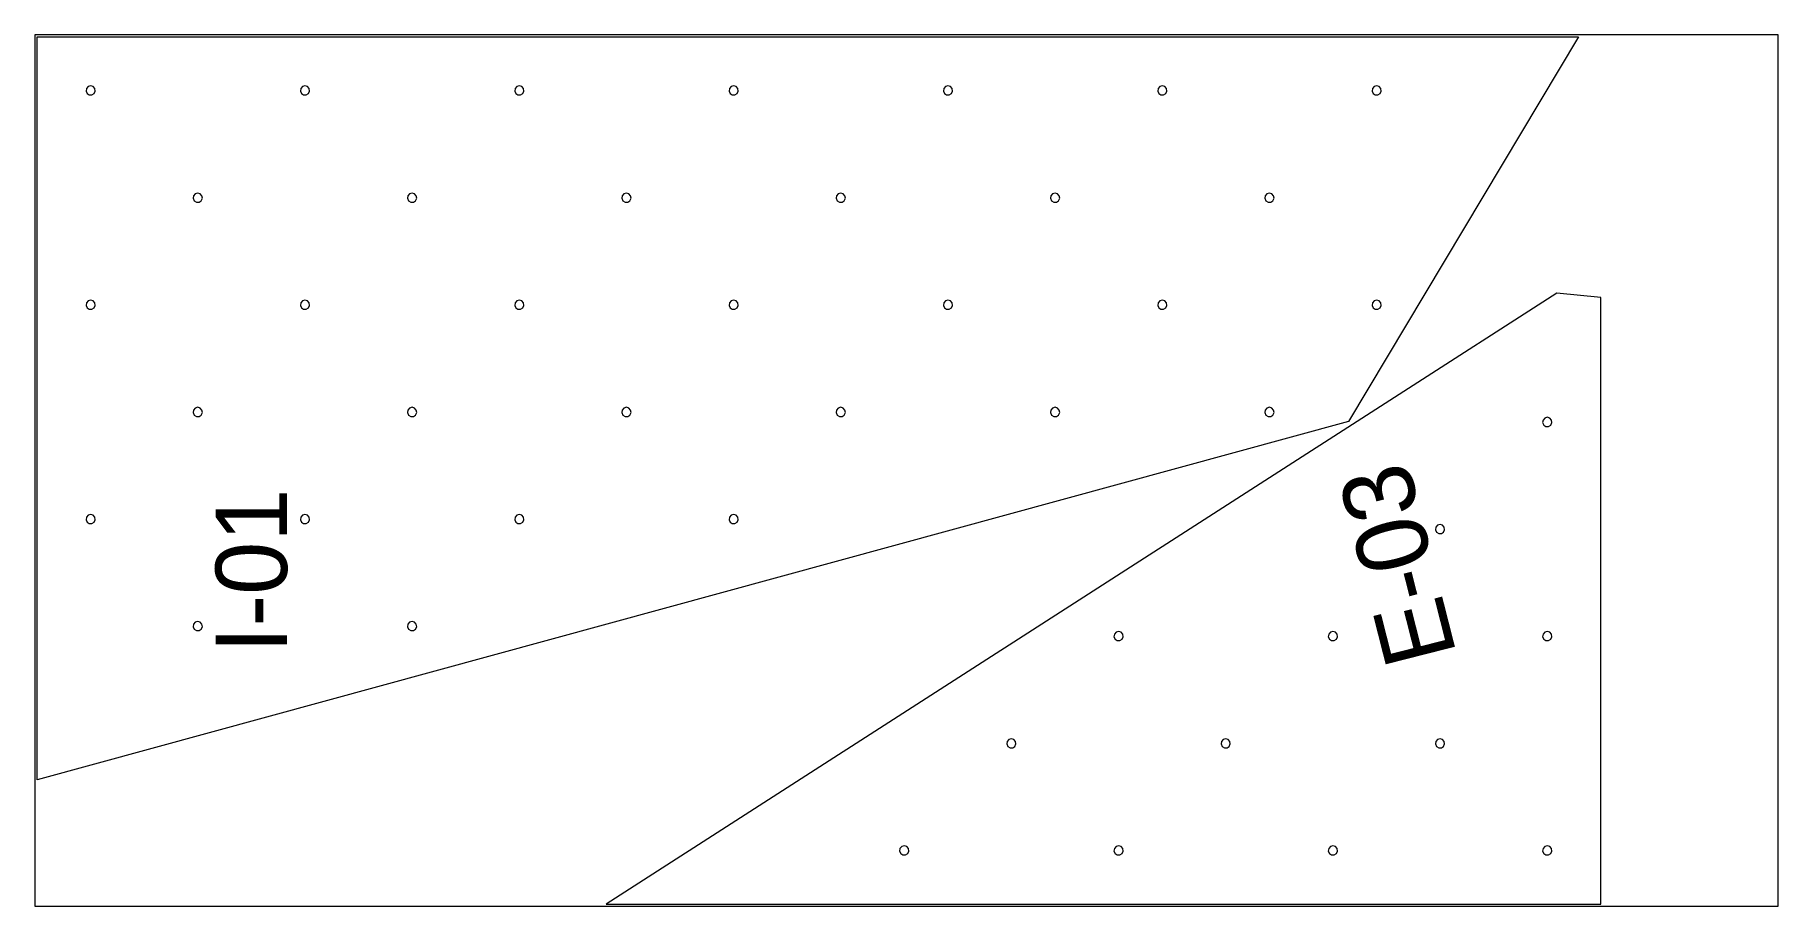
# Model space of a CAD drawing. Extents: x 0 to 287620, y 0 to 1220.
# Drawn here: x 196980 to 199420, y 0 to 1220 of the extents above; entities that cross this region are included whole.
import ezdxf

# ---------------------------------------------------------------- set-up
doc = ezdxf.new("R2010")
doc.units = 0
doc.header["$MEASUREMENT"] = 0
for name, color, linetype, lineweight in [('CUSTOM', 7, 'CONTINUOUS', 0), ('drilling', 7, 'CONTINUOUS', 0), ('FINAL', 7, 'CONTINUOUS', 0)]:
    doc.layers.add(name, color=color, linetype=linetype, lineweight=lineweight)

msp = doc.modelspace()

# ---------------------------------------------------------------- texts
at = {"layer": 'Final', "lineweight": 0}
for s, rotation, p in [('E-03', 104.264, (198970.3, 352.6)), ('I-01', 90, (197332.9, 354.2))]:
    msp.add_text(s, height=100, rotation=rotation, dxfattribs=at).set_placement(p)

# ---------------------------------------------------------------- linework, layer by layer
at = {"layer": 'CUSTOM', "lineweight": 0}
msp.add_lwpolyline([(196980, 0), (199420, 0), (199420, 1220), (196980, 1220)], close=True, dxfattribs=at)
at = {"layer": 'drilling', "lineweight": 0}
for points in [[(197058, 1148.5), (197054.5, 1147.5), (197052.1, 1144.7), (197051.6, 1141.1), (197053.1, 1137.7), (197056.2, 1135.8), (197059.8, 1135.8), (197062.9, 1137.7), (197064.4, 1141.1), (197063.9, 1144.7), (197061.5, 1147.5)], [(197358, 1148.5), (197354.5, 1147.5), (197352.1, 1144.7), (197351.6, 1141.1), (197353.1, 1137.7), (197356.2, 1135.8), (197359.8, 1135.8), (197362.9, 1137.7), (197364.4, 1141.1), (197363.9, 1144.7), (197361.5, 1147.5)], [(197658, 1148.5), (197654.5, 1147.5), (197652.1, 1144.7), (197651.6, 1141.1), (197653.1, 1137.7), (197656.2, 1135.8), (197659.8, 1135.8), (197662.9, 1137.7), (197664.4, 1141.1), (197663.9, 1144.7), (197661.5, 1147.5)], [(197958, 1148.5), (197954.5, 1147.5), (197952.1, 1144.7), (197951.6, 1141.1), (197953.1, 1137.7), (197956.2, 1135.8), (197959.8, 1135.8), (197962.9, 1137.7), (197964.4, 1141.1), (197963.9, 1144.7), (197961.5, 1147.5)], [(198258, 1148.5), (198254.5, 1147.5), (198252.1, 1144.7), (198251.6, 1141.1), (198253.1, 1137.7), (198256.2, 1135.8), (198259.8, 1135.8), (198262.9, 1137.7), (198264.4, 1141.1), (198263.9, 1144.7), (198261.5, 1147.5)], [(198558, 1148.5), (198554.5, 1147.5), (198552.1, 1144.7), (198551.6, 1141.1), (198553.1, 1137.7), (198556.2, 1135.8), (198559.8, 1135.8), (198562.9, 1137.7), (198564.4, 1141.1), (198563.9, 1144.7), (198561.5, 1147.5)], [(198858, 1148.5), (198854.5, 1147.5), (198852.1, 1144.7), (198851.6, 1141.1), (198853.1, 1137.7), (198856.2, 1135.8), (198859.8, 1135.8), (198862.9, 1137.7), (198864.4, 1141.1), (198863.9, 1144.7), (198861.5, 1147.5)], [(197208, 998.5), (197204.5, 997.5), (197202.1, 994.7), (197201.6, 991.1), (197203.1, 987.7), (197206.2, 985.8), (197209.8, 985.8), (197212.9, 987.7), (197214.4, 991.1), (197213.9, 994.7), (197211.5, 997.5)], [(197508, 998.5), (197504.5, 997.5), (197502.1, 994.7), (197501.6, 991.1), (197503.1, 987.7), (197506.2, 985.8), (197509.8, 985.8), (197512.9, 987.7), (197514.4, 991.1), (197513.9, 994.7), (197511.5, 997.5)], [(197808, 998.5), (197804.5, 997.5), (197802.1, 994.7), (197801.6, 991.1), (197803.1, 987.7), (197806.2, 985.8), (197809.8, 985.8), (197812.9, 987.7), (197814.4, 991.1), (197813.9, 994.7), (197811.5, 997.5)], [(198108, 998.5), (198104.5, 997.5), (198102.1, 994.7), (198101.6, 991.1), (198103.1, 987.7), (198106.2, 985.8), (198109.8, 985.8), (198112.9, 987.7), (198114.4, 991.1), (198113.9, 994.7), (198111.5, 997.5)], [(198408, 998.5), (198404.5, 997.5), (198402.1, 994.7), (198401.6, 991.1), (198403.1, 987.7), (198406.2, 985.8), (198409.8, 985.8), (198412.9, 987.7), (198414.4, 991.1), (198413.9, 994.7), (198411.5, 997.5)], [(198708, 998.5), (198704.5, 997.5), (198702.1, 994.7), (198701.6, 991.1), (198703.1, 987.7), (198706.2, 985.8), (198709.8, 985.8), (198712.9, 987.7), (198714.4, 991.1), (198713.9, 994.7), (198711.5, 997.5)], [(197058, 848.5), (197054.5, 847.5), (197052.1, 844.7), (197051.6, 841.1), (197053.1, 837.7), (197056.2, 835.8), (197059.8, 835.8), (197062.9, 837.7), (197064.4, 841.1), (197063.9, 844.7), (197061.5, 847.5)], [(197358, 848.5), (197354.5, 847.5), (197352.1, 844.7), (197351.6, 841.1), (197353.1, 837.7), (197356.2, 835.8), (197359.8, 835.8), (197362.9, 837.7), (197364.4, 841.1), (197363.9, 844.7), (197361.5, 847.5)], [(197658, 848.5), (197654.5, 847.5), (197652.1, 844.7), (197651.6, 841.1), (197653.1, 837.7), (197656.2, 835.8), (197659.8, 835.8), (197662.9, 837.7), (197664.4, 841.1), (197663.9, 844.7), (197661.5, 847.5)], [(197958, 848.5), (197954.5, 847.5), (197952.1, 844.7), (197951.6, 841.1), (197953.1, 837.7), (197956.2, 835.8), (197959.8, 835.8), (197962.9, 837.7), (197964.4, 841.1), (197963.9, 844.7), (197961.5, 847.5)], [(198258, 848.5), (198254.5, 847.5), (198252.1, 844.7), (198251.6, 841.1), (198253.1, 837.7), (198256.2, 835.8), (198259.8, 835.8), (198262.9, 837.7), (198264.4, 841.1), (198263.9, 844.7), (198261.5, 847.5)], [(198558, 848.5), (198554.5, 847.5), (198552.1, 844.7), (198551.6, 841.1), (198553.1, 837.7), (198556.2, 835.8), (198559.8, 835.8), (198562.9, 837.7), (198564.4, 841.1), (198563.9, 844.7), (198561.5, 847.5)], [(198858, 848.5), (198854.5, 847.5), (198852.1, 844.7), (198851.6, 841.1), (198853.1, 837.7), (198856.2, 835.8), (198859.8, 835.8), (198862.9, 837.7), (198864.4, 841.1), (198863.9, 844.7), (198861.5, 847.5)], [(197208, 698.5), (197204.5, 697.5), (197202.1, 694.7), (197201.6, 691.1), (197203.1, 687.7), (197206.2, 685.8), (197209.8, 685.8), (197212.9, 687.7), (197214.4, 691.1), (197213.9, 694.7), (197211.5, 697.5)], [(197508, 698.5), (197504.5, 697.5), (197502.1, 694.7), (197501.6, 691.1), (197503.1, 687.7), (197506.2, 685.8), (197509.8, 685.8), (197512.9, 687.7), (197514.4, 691.1), (197513.9, 694.7), (197511.5, 697.5)], [(197808, 698.5), (197804.5, 697.5), (197802.1, 694.7), (197801.6, 691.1), (197803.1, 687.7), (197806.2, 685.8), (197809.8, 685.8), (197812.9, 687.7), (197814.4, 691.1), (197813.9, 694.7), (197811.5, 697.5)], [(198108, 698.5), (198104.5, 697.5), (198102.1, 694.7), (198101.6, 691.1), (198103.1, 687.7), (198106.2, 685.8), (198109.8, 685.8), (198112.9, 687.7), (198114.4, 691.1), (198113.9, 694.7), (198111.5, 697.5)], [(198408, 698.5), (198404.5, 697.5), (198402.1, 694.7), (198401.6, 691.1), (198403.1, 687.7), (198406.2, 685.8), (198409.8, 685.8), (198412.9, 687.7), (198414.4, 691.1), (198413.9, 694.7), (198411.5, 697.5)], [(198708, 698.5), (198704.5, 697.5), (198702.1, 694.7), (198701.6, 691.1), (198703.1, 687.7), (198706.2, 685.8), (198709.8, 685.8), (198712.9, 687.7), (198714.4, 691.1), (198713.9, 694.7), (198711.5, 697.5)], [(199096.8, 684.5), (199093.3, 683.5), (199090.9, 680.7), (199090.4, 677.1), (199091.9, 673.7), (199095, 671.8), (199098.6, 671.8), (199101.7, 673.7), (199103.2, 677.1), (199102.7, 680.7), (199100.3, 683.5)], [(197058, 548.5), (197054.5, 547.5), (197052.1, 544.7), (197051.6, 541.1), (197053.1, 537.7), (197056.2, 535.8), (197059.8, 535.8), (197062.9, 537.7), (197064.4, 541.1), (197063.9, 544.7), (197061.5, 547.5)], [(197358, 548.5), (197354.5, 547.5), (197352.1, 544.7), (197351.6, 541.1), (197353.1, 537.7), (197356.2, 535.8), (197359.8, 535.8), (197362.9, 537.7), (197364.4, 541.1), (197363.9, 544.7), (197361.5, 547.5)], [(197658, 548.5), (197654.5, 547.5), (197652.1, 544.7), (197651.6, 541.1), (197653.1, 537.7), (197656.2, 535.8), (197659.8, 535.8), (197662.9, 537.7), (197664.4, 541.1), (197663.9, 544.7), (197661.5, 547.5)], [(197958, 548.5), (197954.5, 547.5), (197952.1, 544.7), (197951.6, 541.1), (197953.1, 537.7), (197956.2, 535.8), (197959.8, 535.8), (197962.9, 537.7), (197964.4, 541.1), (197963.9, 544.7), (197961.5, 547.5)], [(198946.8, 534.5), (198943.3, 533.5), (198940.9, 530.7), (198940.4, 527.1), (198941.9, 523.7), (198945, 521.8), (198948.6, 521.8), (198951.7, 523.7), (198953.2, 527.1), (198952.7, 530.7), (198950.3, 533.5)], [(197208, 398.5), (197204.5, 397.5), (197202.1, 394.7), (197201.6, 391.1), (197203.1, 387.7), (197206.2, 385.8), (197209.8, 385.8), (197212.9, 387.7), (197214.4, 391.1), (197213.9, 394.7), (197211.5, 397.5)], [(197508, 398.5), (197504.5, 397.5), (197502.1, 394.7), (197501.6, 391.1), (197503.1, 387.7), (197506.2, 385.8), (197509.8, 385.8), (197512.9, 387.7), (197514.4, 391.1), (197513.9, 394.7), (197511.5, 397.5)], [(198496.8, 384.5), (198493.3, 383.5), (198490.9, 380.7), (198490.4, 377.1), (198491.9, 373.7), (198495, 371.8), (198498.6, 371.8), (198501.7, 373.7), (198503.2, 377.1), (198502.7, 380.7), (198500.3, 383.5)], [(198796.8, 384.5), (198793.3, 383.5), (198790.9, 380.7), (198790.4, 377.1), (198791.9, 373.7), (198795, 371.8), (198798.6, 371.8), (198801.7, 373.7), (198803.2, 377.1), (198802.7, 380.7), (198800.3, 383.5)], [(199096.8, 384.5), (199093.3, 383.5), (199090.9, 380.7), (199090.4, 377.1), (199091.9, 373.7), (199095, 371.8), (199098.6, 371.8), (199101.7, 373.7), (199103.2, 377.1), (199102.7, 380.7), (199100.3, 383.5)], [(198346.8, 234.5), (198343.3, 233.5), (198340.9, 230.7), (198340.4, 227.1), (198341.9, 223.7), (198345, 221.8), (198348.6, 221.8), (198351.7, 223.7), (198353.2, 227.1), (198352.7, 230.7), (198350.3, 233.5)], [(198646.8, 234.5), (198643.3, 233.5), (198640.9, 230.7), (198640.4, 227.1), (198641.9, 223.7), (198645, 221.8), (198648.6, 221.8), (198651.7, 223.7), (198653.2, 227.1), (198652.7, 230.7), (198650.3, 233.5)], [(198946.8, 234.5), (198943.3, 233.5), (198940.9, 230.7), (198940.4, 227.1), (198941.9, 223.7), (198945, 221.8), (198948.6, 221.8), (198951.7, 223.7), (198953.2, 227.1), (198952.7, 230.7), (198950.3, 233.5)], [(198196.8, 84.5), (198193.3, 83.5), (198190.9, 80.7), (198190.4, 77.1), (198191.9, 73.7), (198195, 71.8), (198198.6, 71.8), (198201.7, 73.7), (198203.2, 77.1), (198202.7, 80.7), (198200.3, 83.5)], [(198496.8, 84.5), (198493.3, 83.5), (198490.9, 80.7), (198490.4, 77.1), (198491.9, 73.7), (198495, 71.8), (198498.6, 71.8), (198501.7, 73.7), (198503.2, 77.1), (198502.7, 80.7), (198500.3, 83.5)], [(198796.8, 84.5), (198793.3, 83.5), (198790.9, 80.7), (198790.4, 77.1), (198791.9, 73.7), (198795, 71.8), (198798.6, 71.8), (198801.7, 73.7), (198803.2, 77.1), (198802.7, 80.7), (198800.3, 83.5)], [(199096.8, 84.5), (199093.3, 83.5), (199090.9, 80.7), (199090.4, 77.1), (199091.9, 73.7), (199095, 71.8), (199098.6, 71.8), (199101.7, 73.7), (199103.2, 77.1), (199102.7, 80.7), (199100.3, 83.5)]]:
    msp.add_lwpolyline(points, close=True, dxfattribs=at)
at = {"layer": 'Final', "lineweight": 0}
for points in [[(196983, 177), (196983, 1217), (199140.4, 1217), (198818.6, 678.4)], [(197779.8, 3), (199171.8, 3), (199171.8, 852.3), (199110.1, 858.3)]]:
    msp.add_lwpolyline(points, close=True, dxfattribs=at)

msp.set_redraw_order([(e.dxf.handle, doc.entitydb.next_handle()) for e in msp.query("TEXT MTEXT ATTDEF DIMENSION ARC_DIMENSION")])  # texts and dimensions are drawn at this point

doc.saveas('drawing.dxf')
